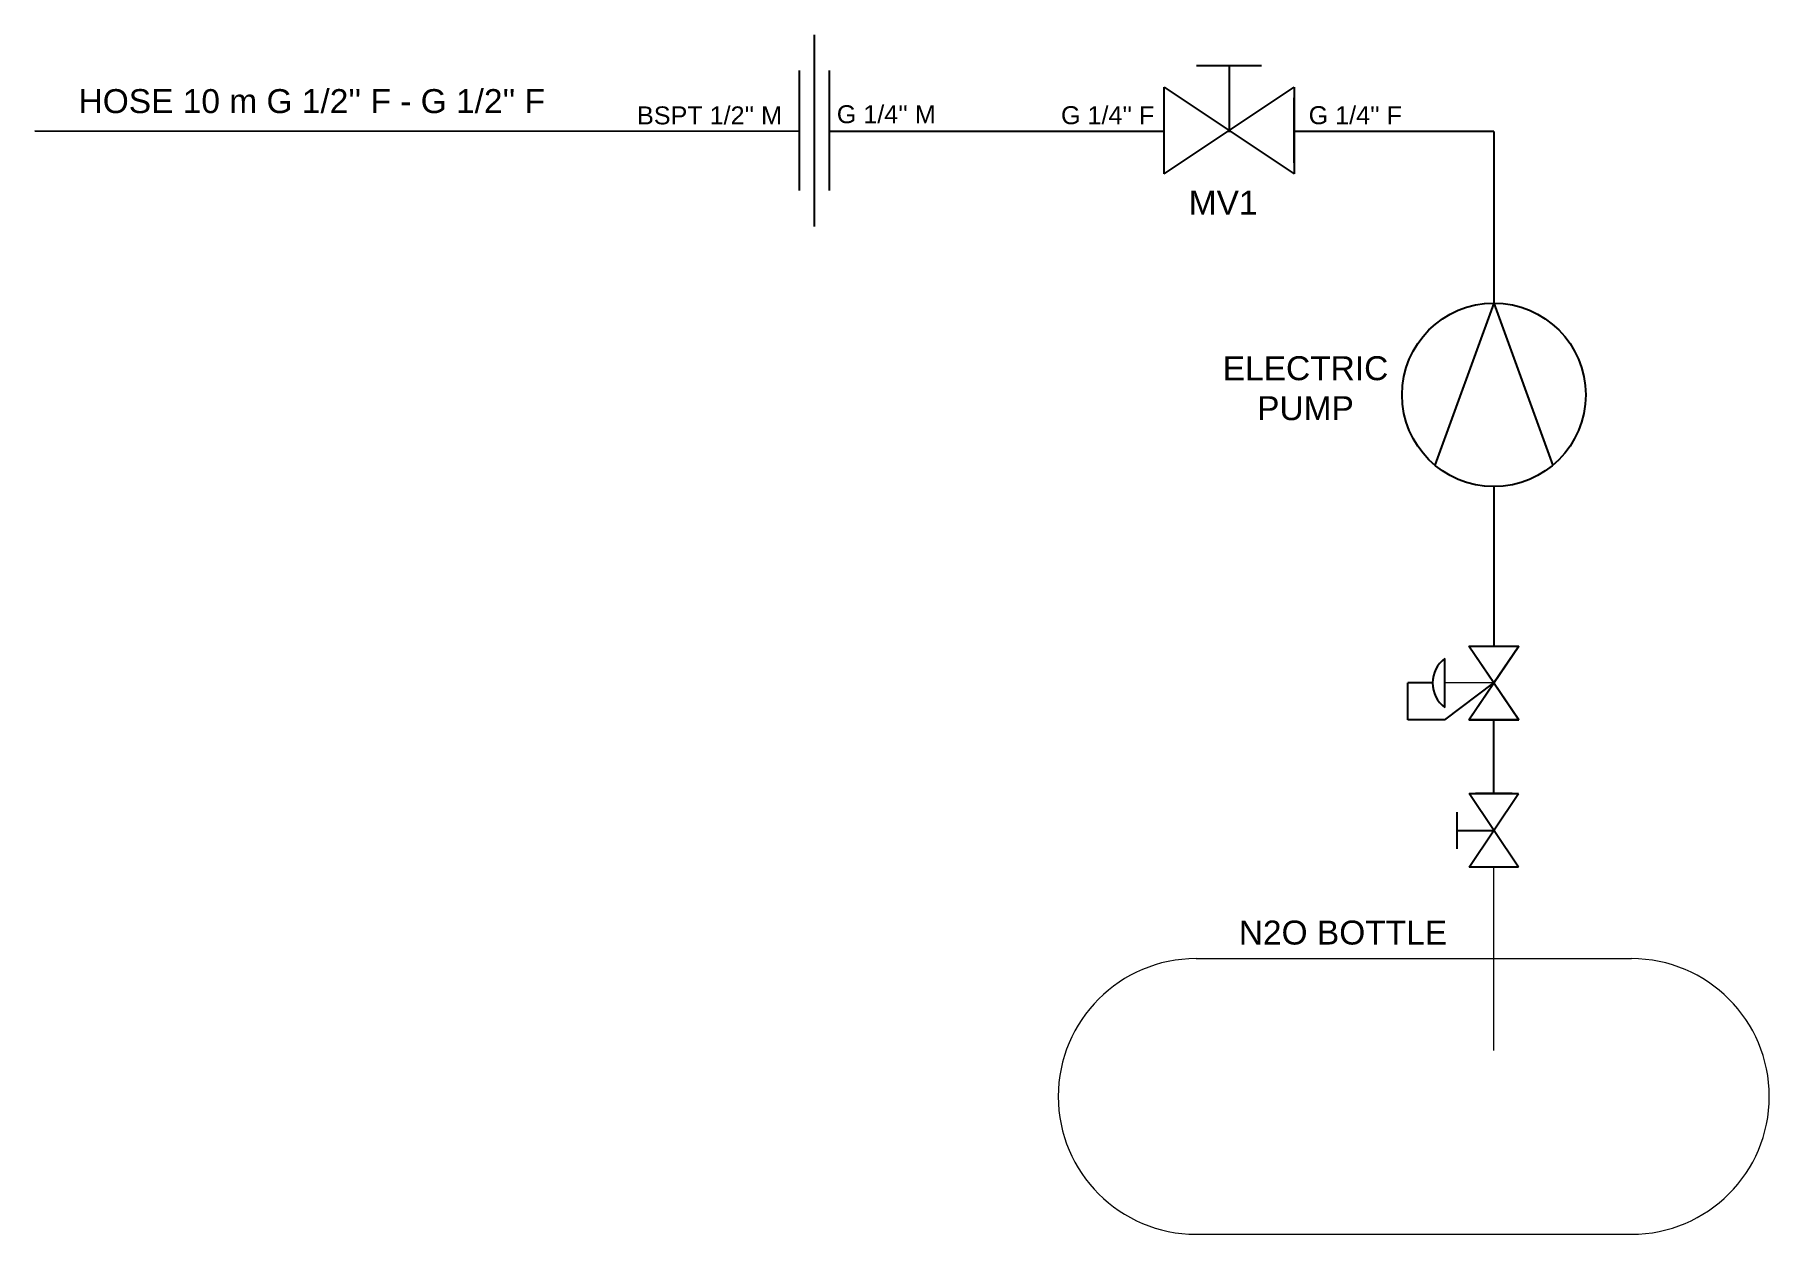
# Model space of a CAD drawing. Header units: inches. Extents: x 39.6 to 108.1, y -0.6 to 23.9.
# Drawn here: x 90.41 to 108.06, y 0.74 to 12.95 of the extents above; entities that cross this region are included whole.
import ezdxf
from ezdxf.enums import TextEntityAlignment as Align

# ---------------------------------------------------------------- set-up
doc = ezdxf.new("R2010")
doc.units = ezdxf.units.IN
doc.header["$MEASUREMENT"] = 0
doc.layers.add('SYMS', color=7, linetype='Continuous')
doc.layers.add('WIRES', color=7, linetype='Continuous')
doc.styles.add('SIMPLEX', font='SIMPLEX')
doc.styles.add('WD', font='romans.shx')

msp = doc.modelspace()

# ---------------------------------------------------------------- texts
at = {"color": 1, "attachment_point": 5, "style": 'SIMPLEX'}
for s, width, heights, insert, char_height in [("\\A1;{\\fArial|b0|i0|c0|p34;\\C152;\\c12285479;HOSE 10 m G 1/2'' F - G 1/2'' F}", 8.0331, [0.417], (93.233, 12.269), 0.24389), ("\\A1;{\\fArial|b0|i0|c0|p34;\\C85;\\c4766296;BSPT 1/2'' M}", 1.737, [0], (97.28, 12.124), 0.18292), ("\\A1;{\\fArial|b0|i0|c0|p34;\\C85;\\c4766296;G 1/4'' M}", 1.24657, [0], (99.078, 12.136), 0.18292), ("\\A1;{\\fArial|b0|i0|c0|p34;\\C85;\\c4766296;G 1/4\\H1x;'' F}", 1.24657, [0], (101.331, 12.126), 0.18292), ("\\A1;{\\fArial|b0|i0|c0|p34;\\C85;\\c4766296;G 1/4\\H1x;'' F}", 1.24657, [0], (103.851, 12.126), 0.18292), ('{\\fArial|b0|i0|c0|p34;\\C152;\\c12285479;MV1}', 3.62001, [0], (102.506, 11.238), 0.24389), ('{\\fArial|b0|i0|c0|p34;\\C152;\\c12285479;ELECTRIC\\PPUMP}', 3.62001, [0], (103.344, 9.348), 0.24389), ('{\\fArial|b0|i0|c0|p34;\\C152;\\c12285479;N2O BOTTLE}', 3.62001, [0], (103.725, 3.809), 0.24389)]:
    msp.add_mtext_dynamic_manual_height_columns(s, width=width, gutter_width=2.439, heights=heights, dxfattribs=dict(at, insert=insert, char_height=char_height))

# ---------------------------------------------------------------- blocks, each defined once
blk = doc.blocks.new('HTK1_PRESSURIZED_RESERVOIR')
at = {"color": 7, "linetype": 'Continuous', "lineweight": 0, "ltscale": 645.15999}
for p, q in [((0, -0.25), (0, 0)), ((-0.4062, -0.1246), (0.1875, -0.1246)), ((-0.4062, -0.5004), (0.1875, -0.5004))]:
    blk.add_line(p, q, dxfattribs=at)
for centre, start, end in [((-0.4062, -0.3125), 90, 270), ((0.1875, -0.3125), 270, 90)]:
    blk.add_arc(centre, 0.1879, start, end, dxfattribs=at)
at = {"style": 'WD', "width": 0.7}
for tag, p in [('INST', (-0.0708, 0.2187)), ('LOC', (-0.0708, 0.0625)), ('TAG1', (-0.0708, -0.0938))]:
    blk.add_attdef(tag, text='', height=0.125, dxfattribs=at).set_placement(p, align=Align.RIGHT)
at = {"style": 'WD'}
for tag, p, height, flags in [('X2TERM01', (0, 0), 0.005, 1), ('FAMILY', (-0.2583, -0.25), 0.01, 9), ('WDBLKNAM', (-0.2589, -0.375), 0.01, 9)]:
    blk.add_attdef(tag, p, '', height=height, dxfattribs=dict(at, flags=flags))
at = {"style": 'WD', "width": 0.7}
for tag, p, height in [('TERM01', (0.0312, -0.0938), 0.0625), ('RATING1', (0.4062, -0.375), 0.125)]:
    blk.add_attdef(tag, p, '', height=height, dxfattribs=at)
at = {"linetype": 'Continuous', "style": 'WD', "flags": 9}
for tag, p in [('CAT', (-0.2583, -0.2813)), ('MFG', (-0.2583, -0.3125)), ('ASSYCODE', (-0.2583, -0.3438))]:
    blk.add_attdef(tag, p, '', height=0.01, dxfattribs=at)
at = {"style": 'WD'}
blk.add_attdef('XREF', text='', height=0.0625, dxfattribs=at).set_placement((-0.625, -0.375), align=Align.RIGHT)
at = {"flags": 1}
blk.add_attdef('WDTYPE', (-0.2583, -0.4375), '', height=0.01, dxfattribs=at)
at = {"style": 'WD', "width": 0.7}
for tag, p in [('DESC1', (-0.1333, -0.6563)), ('DESC2', (-0.1333, -0.8125)), ('DESC3', (-0.1333, -1)), ('WDTAGALT', (-0.1333, -1.1563))]:
    blk.add_attdef(tag, text='', height=0.125, dxfattribs=at).set_placement(p, align=Align.CENTER)
blk = doc.blocks.new('VGVA1_BACK_PRESS_REG')
at = {"ltscale": 3.2258}
for p, q in [((-0.254, -0.375), (0.254, 0.375)), ((0.254, -0.375), (-0.254, 0.375)), ((-0.254, 0.375), (0.254, 0.375)), ((-0.875, -0.375), (-0.875, 0)), ((-0.625, 0), (-0.875, 0)), ((-0.5, -0.375), (0, 0)), ((-0.5, -0.375), (-0.875, -0.375)), ((-0.254, -0.375), (0.254, -0.375))]:
    blk.add_line(p, q, dxfattribs=at)
at = {"ltscale": 25.4}
for p, q in [((-0.254, 0.375), (0.254, 0.375)), ((0, 0), (-0.254, 0.375)), ((0.254, 0.375), (0, 0)), ((-0.5, -0.25), (-0.5, 0.25)), ((-0.254, -0.375), (0, 0)), ((0, 0), (0.254, -0.375)), ((0.254, -0.375), (-0.254, -0.375))]:
    blk.add_line(p, q, dxfattribs=at)
at = {"color": 7, "linetype": 'Continuous', "lineweight": 0, "ltscale": 3.2258}
for p, q in [((-0.5, -0.25), (-0.5, 0.25)), ((0, 0), (-0.5, 0))]:
    blk.add_line(p, q, dxfattribs=at)
blk.add_arc((-0.312, 0), 0.312, 126.8699, 233.1301, dxfattribs=at)
at = {"ltscale": 25.4}
blk.add_arc((-0.312, 0), 0.312, 126.8699, 233.1301, dxfattribs=at)
at = {"style": 'WD', "flags": 1}
for tag, p in [('INST', (-0.697, 0.693)), ('LOC', (-0.715, 0.532)), ('TAG1', (-0.725, 0.323))]:
    blk.add_attdef(tag, text='', height=0.125, dxfattribs=at).set_placement(p, align=Align.RIGHT)
at = {"style": 'WD'}
for tag, p, height in [('X2TERM01', (0, 0.375), 0.005), ('TERM01', (0.028, 0.391), 0.0625), ('X4TERM03', (-0.875, 0), 0.005), ('TERM03', (-0.847, 0.016), 0.0625), ('RATING1', (0.3, 0.011), 0.125), ('DESC1', (0.3, -0.205), 0.125), ('DESC2', (0.3, -0.389), 0.125), ('X8TERM02', (0, -0.375), 0.005), ('TERM02', (0.038, -0.449), 0.0625), ('DESC3', (0.3, -0.579), 0.125), ('WDTAGALT', (0.3, -0.769), 0.125)]:
    blk.add_attdef(tag, p, '', height=height, dxfattribs=at)
blk.add_attdef('XREF', text='', height=0.0625, rotation=0.0625, dxfattribs=at).set_placement((0.389, 0.375), align=Align.TOP_CENTER)
at = {"style": 'WD', "flags": 1}
for tag, p in [('FAMILY', (-0.813, -0.438)), ('CAT', (-0.813, -0.482)), ('MFG', (-0.811, -0.514)), ('WDTYPE', (-0.687, -0.477)), ('ASSYCODE', (-0.783, -0.543))]:
    blk.add_attdef(tag, text='', height=0.01, dxfattribs=at).set_placement(p, align=Align.CENTER)
blk = doc.blocks.new('VGVA1_SCREW_DOWN_VALVE')
for p, q in [((0.25, -0.375), (-0.25, 0.375)), ((-0.25, -0.375), (0.25, 0.375)), ((-0.25, 0.375), (0.25, 0.375)), ((0.187, 0.375), (-0.188, 0.375)), ((-0.375, -0.188), (-0.375, 0.187)), ((-0.375, 0), (0, 0)), ((0.25, -0.375), (-0.25, -0.375)), ((0.187, -0.375), (-0.188, -0.375))]:
    blk.add_line(p, q)
at = {"style": 'WD'}
for tag, p, height in [('TERM02', (0.009, 0.388), 0.0625), ('X2TERM02', (0, 0.375), 0.005), ('RATING1', (0.272, -0.134), 0.125), ('DESC1', (0.272, -0.35), 0.125), ('X8TERM01', (0, -0.375), 0.005), ('TERM01', (0.026, -0.447), 0.0625), ('DESC2', (0.272, -0.534), 0.125), ('DESC3', (0.272, -0.724), 0.125), ('WDTAGALT', (0.272, -0.9), 0.125)]:
    blk.add_attdef(tag, p, '', height=height, dxfattribs=at)
blk.add_attdef('XREF', text='', height=0.0625, rotation=0.0625, dxfattribs=at).set_placement((0.4, 0.326), align=Align.TOP_CENTER)
at = {"style": 'WD', "width": 0.7, "flags": 1}
blk.add_attdef('TAG1', text='', height=0.125, dxfattribs=at).set_placement((-0.476, 0.108), align=Align.RIGHT)
at = {"style": 'WD', "width": 0.7}
for tag, p in [('INST', (-0.476, -0.068)), ('LOC', (-0.476, -0.235))]:
    blk.add_attdef(tag, text='', height=0.125, dxfattribs=at).set_placement(p, align=Align.RIGHT)
at = {"style": 'WD', "flags": 1}
for tag, p in [('WDTYPE', (-0.168, -0.021)), ('FAMILY', (-0.158, -0.04)), ('CAT', (-0.158, -0.085)), ('MFG', (-0.157, -0.116)), ('ASSYCODE', (-0.129, -0.145))]:
    blk.add_attdef(tag, text='', height=0.01, dxfattribs=at).set_placement(p, align=Align.CENTER)
blk = doc.blocks.new('VFI1_UNION')
at = {"ltscale": 3.2258}
for p, q in [((-0.4, -0.0625), (0.4, -0.0625)), ((-0.25, 0), (0.25, 0)), ((-0.25, -0.125), (0.25, -0.125))]:
    blk.add_line(p, q, dxfattribs=at)
at = {"style": 'WD'}
blk.add_attdef('WDTAGALT', text='', height=0.125, dxfattribs=at).set_placement((-0.0353, 0.1157), align=Align.RIGHT)
for tag, p, height in [('RATING1', (0.1364, 0.1228), 0.125), ('TERM02', (0.0079, 0.0135), 0.0625), ('X2TERM02', (0, 0), 0.005), ('X8TERM01', (0, -0.125), 0.005), ('TERM01', (0.0173, -0.2058), 0.0625), ('DESC1', (-0.9368, -0.2969), 0.125), ('DESC2', (-0.9368, -0.4808), 0.125), ('DESC3', (-0.9368, -0.6707), 0.125)]:
    blk.add_attdef(tag, p, '', height=height, dxfattribs=at)
blk.add_attdef('XREF', text='', height=0.0625, rotation=0.0625, dxfattribs=at).set_placement((0.5967, -0.011), align=Align.TOP_CENTER)
at = {"style": 'WD', "flags": 1}
for tag, height, p in [('FAMILY', 0.01, (0.6136, -0.1458)), ('WDTYPE', 0.01, (0.506, -0.1671)), ('CAT', 0.01, (0.6136, -0.19)), ('MFG', 0.01, (0.6153, -0.2216)), ('INST', 0.125, (0.0777, -0.3839)), ('ASSYCODE', 0.01, (0.6434, -0.2507)), ('LOC', 0.125, (0.0539, -0.5455)), ('TAG1', 0.125, (0.0718, -0.7545))]:
    blk.add_attdef(tag, text='', height=height, dxfattribs=at).set_placement(p, align=Align.CENTER)

# ---------------------------------------------------------------- linework, layer by layer
for p, q in [((98.195, 11.963), (90.413, 11.966)), ((101.905, 11.962), (98.5, 11.963)), ((102.58, 11.962), (102.553, 11.962)), ((105.261, 11.961), (103.228, 11.962)), ((105.261, 10.215), (104.661, 8.566)), ((105.261, 10.215), (105.859, 8.564))]:
    msp.add_line(p, q)
msp.add_circle((105.261, 9.282), 0.934)
at = {"layer": 'WIRES'}
for p, q in [((105.261, 11.961), (105.261, 10.215)), ((105.261, 8.348), (105.261, 6.725)), ((105.261, 5.225), (105.261, 5.975))]:
    msp.add_line(p, q, dxfattribs=at)

# ---------------------------------------------------------------- block references
at = {"layer": 'SYMS'}
for name, p, xscale, yscale, zscale, rotation in [('VFI1_UNION', (98.195, 11.971), 2.438902001164822, 2.438902001164822, 2.438902001164822, 90), ('VGVA1_SCREW_DOWN_VALVE', (102.566, 11.971), 1.763562869648922, 1.763562869648922, 1.763562869648922, 270)]:
    msp.add_blockref(name, p, dxfattribs=dict(at, xscale=xscale, yscale=yscale, zscale=zscale, rotation=rotation))
for name, p in [('VGVA1_BACK_PRESS_REG', (105.261, 6.35)), ('VGVA1_SCREW_DOWN_VALVE', (105.261, 4.85))]:
    msp.add_blockref(name, p, dxfattribs=at)
at = {"layer": 'SYMS', "xscale": 7.462734260569758, "yscale": 7.462734260569758, "zscale": 7.462734260569758}
msp.add_blockref('HTK1_PRESSURIZED_RESERVOIR', (105.262, 4.475), dxfattribs=at)

msp.set_redraw_order([(e.dxf.handle, doc.entitydb.next_handle()) for e in msp.query("TEXT MTEXT ATTDEF DIMENSION ARC_DIMENSION")])  # texts and dimensions are drawn at this point

doc.saveas('drawing.dxf')
